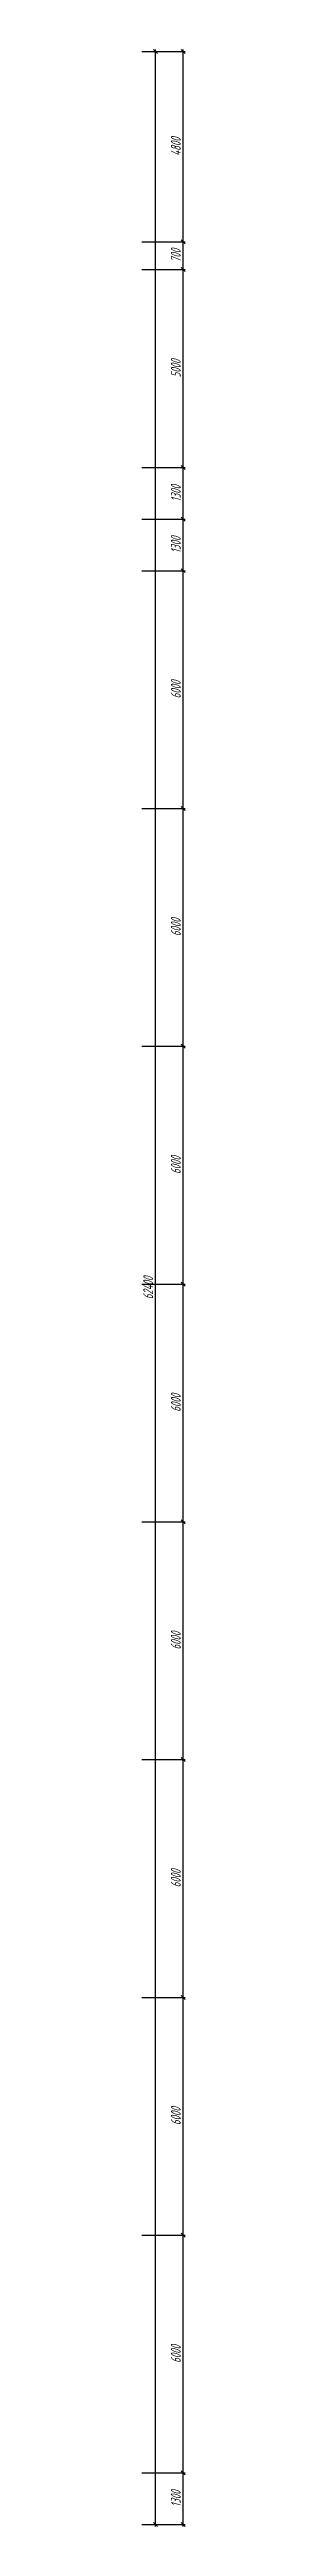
# Model space of a CAD drawing. Header units: millimetres. Extents: x -138350 to 909539, y -253833 to 111767.
# Drawn here: x -114684 to -113434, y -75855 to -13355 of the extents above; entities that cross this region are included whole.
import ezdxf

# ---------------------------------------------------------------- set-up
doc = ezdxf.new("R2010")
doc.units = ezdxf.units.MM
doc.layers.add('_Оси', color=90, linetype='Continuous', lineweight=13)
doc.layers.add('выноска', color=7, linetype='Continuous', lineweight=13)
doc.styles.add('СПДС_размеры', font='spdswin.shx', dxfattribs={"width": 0.8, "oblique": 15})
doc.dimstyles.new('СПДС', dxfattribs={"dimtxt": 2.5, "dimasz": 1, "dimexe": 0.5, "dimexo": 1.5, "dimtad": 1, "dimdec": 0, "dimtxsty": 'СПДС_размеры', "dimblk": 'OBLIQUE', "dimcen": 2.5, "dimdle": 0.5, "dimadec": 8, "dimazin": 0, "dimtfac": 1, "dimtdec": 0, "dimtix": 1, "dimtmove": 0, "dimatfit": 3, "dimfxl": 1, "dimarcsym": 0})

msp = doc.modelspace()

# ---------------------------------------------------------------- blocks, each defined once
blk = doc.blocks.new('_Oblique')
at = {"layer": 'выноска', "color": 0, "lineweight": -2}
blk.add_line((-0.5, -0.5), (0.5, 0.5), dxfattribs=at)
blk = doc.blocks.new('*D248')
at = {"layer": '_Оси', "color": 0, "lineweight": -2, "transparency": 16777216}
for p, q in [((-114534, -13405), (-114134, -13405)), ((-114184, -75855), (-114184, -13355)), ((-114534, -75805), (-114134, -75805))]:
    blk.add_line(p, q, dxfattribs=at)
at = {"layer": 'Defpoints', "color": 0, "transparency": 16777216}
for p in [(-114684, -13405), (-114184, -13405), (-114684, -75805)]:
    blk.add_point(p, dxfattribs=at)
at = {"layer": '_Оси', "color": 0, "lineweight": -2, "transparency": 16777216, "xscale": 100, "yscale": 100, "zscale": 100}
for p, rotation in [((-114184, -13405), 90), ((-114184, -75805), 270)]:
    blk.add_blockref('_Oblique', p, dxfattribs=dict(at, rotation=rotation))
at = {"layer": '_Оси', "color": 0, "lineweight": 25, "transparency": 16777216, "insert": (-114371.5, -44605), "char_height": 250, "attachment_point": 5, "rotation": 90, "style": 'СПДС_размеры'}
blk.add_mtext('62400', dxfattribs=at)
blk = doc.blocks.new('*D249')
at = {"layer": '_Оси', "color": 0, "lineweight": -2, "transparency": 16777216}
for p, q in [((-114534, -74505), (-113434, -74505)), ((-113484, -75855), (-113484, -74455)), ((-114534, -75805), (-113434, -75805))]:
    blk.add_line(p, q, dxfattribs=at)
at = {"layer": 'Defpoints', "color": 0, "transparency": 16777216}
for p in [(-114684, -74505), (-113484, -74505), (-114684, -75805)]:
    blk.add_point(p, dxfattribs=at)
at = {"layer": '_Оси', "color": 0, "lineweight": -2, "transparency": 16777216, "xscale": 100, "yscale": 100, "zscale": 100}
for p, rotation in [((-113484, -74505), 90), ((-113484, -75805), 270)]:
    blk.add_blockref('_Oblique', p, dxfattribs=dict(at, rotation=rotation))
at = {"layer": '_Оси', "color": 0, "lineweight": 25, "transparency": 16777216, "insert": (-113671.5, -75155), "char_height": 250, "attachment_point": 5, "rotation": 90, "style": 'СПДС_размеры'}
blk.add_mtext('1300', dxfattribs=at)
blk = doc.blocks.new('*D250')
at = {"layer": '_Оси', "color": 0, "lineweight": -2, "transparency": 16777216}
for p, q in [((-114534, -68505), (-113434, -68505)), ((-113484, -74555), (-113484, -68455)), ((-114534, -74505), (-113434, -74505))]:
    blk.add_line(p, q, dxfattribs=at)
at = {"layer": 'Defpoints', "color": 0, "transparency": 16777216}
for p in [(-114684, -68505), (-113484, -68505), (-114684, -74505)]:
    blk.add_point(p, dxfattribs=at)
at = {"layer": '_Оси', "color": 0, "lineweight": -2, "transparency": 16777216, "xscale": 100, "yscale": 100, "zscale": 100}
for p, rotation in [((-113484, -68505), 90), ((-113484, -74505), 270)]:
    blk.add_blockref('_Oblique', p, dxfattribs=dict(at, rotation=rotation))
at = {"layer": '_Оси', "color": 0, "lineweight": 25, "transparency": 16777216, "insert": (-113671.5, -71505), "char_height": 250, "attachment_point": 5, "rotation": 90, "style": 'СПДС_размеры'}
blk.add_mtext('6000', dxfattribs=at)
blk = doc.blocks.new('*D251')
at = {"layer": '_Оси', "color": 0, "lineweight": -2, "transparency": 16777216}
for p, q in [((-113484, -68555), (-113484, -62455)), ((-114534, -62505), (-113434, -62505)), ((-114534, -68505), (-113434, -68505))]:
    blk.add_line(p, q, dxfattribs=at)
at = {"layer": 'Defpoints', "color": 0, "transparency": 16777216}
for p in [(-114684, -62505), (-113484, -62505), (-114684, -68505)]:
    blk.add_point(p, dxfattribs=at)
at = {"layer": '_Оси', "color": 0, "lineweight": -2, "transparency": 16777216, "xscale": 100, "yscale": 100, "zscale": 100}
for p, rotation in [((-113484, -62505), 90), ((-113484, -68505), 270)]:
    blk.add_blockref('_Oblique', p, dxfattribs=dict(at, rotation=rotation))
at = {"layer": '_Оси', "color": 0, "lineweight": 25, "transparency": 16777216, "insert": (-113671.5, -65505), "char_height": 250, "attachment_point": 5, "rotation": 90, "style": 'СПДС_размеры'}
blk.add_mtext('6000', dxfattribs=at)
blk = doc.blocks.new('*D252')
at = {"layer": '_Оси', "color": 0, "lineweight": -2, "transparency": 16777216}
for p, q in [((-114534, -56505), (-113434, -56505)), ((-113484, -62555), (-113484, -56455)), ((-114534, -62505), (-113434, -62505))]:
    blk.add_line(p, q, dxfattribs=at)
at = {"layer": 'Defpoints', "color": 0, "transparency": 16777216}
for p in [(-114684, -56505), (-113484, -56505), (-114684, -62505)]:
    blk.add_point(p, dxfattribs=at)
at = {"layer": '_Оси', "color": 0, "lineweight": -2, "transparency": 16777216, "xscale": 100, "yscale": 100, "zscale": 100}
for p, rotation in [((-113484, -56505), 90), ((-113484, -62505), 270)]:
    blk.add_blockref('_Oblique', p, dxfattribs=dict(at, rotation=rotation))
at = {"layer": '_Оси', "color": 0, "lineweight": 25, "transparency": 16777216, "insert": (-113671.5, -59505), "char_height": 250, "attachment_point": 5, "rotation": 90, "style": 'СПДС_размеры'}
blk.add_mtext('6000', dxfattribs=at)
blk = doc.blocks.new('*D253')
at = {"layer": '_Оси', "color": 0, "lineweight": -2, "transparency": 16777216}
for p, q in [((-114534, -50505), (-113434, -50505)), ((-113484, -56555), (-113484, -50455)), ((-114534, -56505), (-113434, -56505))]:
    blk.add_line(p, q, dxfattribs=at)
at = {"layer": 'Defpoints', "color": 0, "transparency": 16777216}
for p in [(-114684, -50505), (-113484, -50505), (-114684, -56505)]:
    blk.add_point(p, dxfattribs=at)
at = {"layer": '_Оси', "color": 0, "lineweight": -2, "transparency": 16777216, "xscale": 100, "yscale": 100, "zscale": 100}
for p, rotation in [((-113484, -50505), 90), ((-113484, -56505), 270)]:
    blk.add_blockref('_Oblique', p, dxfattribs=dict(at, rotation=rotation))
at = {"layer": '_Оси', "color": 0, "lineweight": 25, "transparency": 16777216, "insert": (-113671.5, -53505), "char_height": 250, "attachment_point": 5, "rotation": 90, "style": 'СПДС_размеры'}
blk.add_mtext('6000', dxfattribs=at)
blk = doc.blocks.new('*D254')
at = {"layer": '_Оси', "color": 0, "lineweight": -2, "transparency": 16777216}
for p, q in [((-114534, -44505), (-113434, -44505)), ((-113484, -50555), (-113484, -44455)), ((-114534, -50505), (-113434, -50505))]:
    blk.add_line(p, q, dxfattribs=at)
at = {"layer": 'Defpoints', "color": 0, "transparency": 16777216}
for p in [(-114684, -44505), (-113484, -44505), (-114684, -50505)]:
    blk.add_point(p, dxfattribs=at)
at = {"layer": '_Оси', "color": 0, "lineweight": -2, "transparency": 16777216, "xscale": 100, "yscale": 100, "zscale": 100}
for p, rotation in [((-113484, -44505), 90), ((-113484, -50505), 270)]:
    blk.add_blockref('_Oblique', p, dxfattribs=dict(at, rotation=rotation))
at = {"layer": '_Оси', "color": 0, "lineweight": 25, "transparency": 16777216, "insert": (-113671.5, -47505), "char_height": 250, "attachment_point": 5, "rotation": 90, "style": 'СПДС_размеры'}
blk.add_mtext('6000', dxfattribs=at)
blk = doc.blocks.new('*D255')
at = {"layer": '_Оси', "color": 0, "lineweight": -2, "transparency": 16777216}
for p, q in [((-114534, -38505), (-113434, -38505)), ((-113484, -44555), (-113484, -38455)), ((-114534, -44505), (-113434, -44505))]:
    blk.add_line(p, q, dxfattribs=at)
at = {"layer": 'Defpoints', "color": 0, "transparency": 16777216}
for p in [(-114684, -38505), (-113484, -38505), (-114684, -44505)]:
    blk.add_point(p, dxfattribs=at)
at = {"layer": '_Оси', "color": 0, "lineweight": -2, "transparency": 16777216, "xscale": 100, "yscale": 100, "zscale": 100}
for p, rotation in [((-113484, -38505), 90), ((-113484, -44505), 270)]:
    blk.add_blockref('_Oblique', p, dxfattribs=dict(at, rotation=rotation))
at = {"layer": '_Оси', "color": 0, "lineweight": 25, "transparency": 16777216, "insert": (-113671.5, -41505), "char_height": 250, "attachment_point": 5, "rotation": 90, "style": 'СПДС_размеры'}
blk.add_mtext('6000', dxfattribs=at)
blk = doc.blocks.new('*D256')
at = {"layer": '_Оси', "color": 0, "lineweight": -2, "transparency": 16777216}
for p, q in [((-113484, -38555), (-113484, -32455)), ((-114534, -32505), (-113434, -32505)), ((-114534, -38505), (-113434, -38505))]:
    blk.add_line(p, q, dxfattribs=at)
at = {"layer": 'Defpoints', "color": 0, "transparency": 16777216}
for p in [(-114684, -32505), (-113484, -32505), (-114684, -38505)]:
    blk.add_point(p, dxfattribs=at)
at = {"layer": '_Оси', "color": 0, "lineweight": -2, "transparency": 16777216, "xscale": 100, "yscale": 100, "zscale": 100}
for p, rotation in [((-113484, -32505), 90), ((-113484, -38505), 270)]:
    blk.add_blockref('_Oblique', p, dxfattribs=dict(at, rotation=rotation))
at = {"layer": '_Оси', "color": 0, "lineweight": 25, "transparency": 16777216, "insert": (-113671.5, -35505), "char_height": 250, "attachment_point": 5, "rotation": 90, "style": 'СПДС_размеры'}
blk.add_mtext('6000', dxfattribs=at)
blk = doc.blocks.new('*D257')
at = {"layer": '_Оси', "color": 0, "lineweight": -2, "transparency": 16777216}
for p, q in [((-114534, -25205), (-113434, -25205)), ((-113484, -26555), (-113484, -25155)), ((-114534, -26505), (-113434, -26505))]:
    blk.add_line(p, q, dxfattribs=at)
at = {"layer": 'Defpoints', "color": 0, "transparency": 16777216}
for p in [(-114684, -25205), (-113484, -25205), (-114684, -26505)]:
    blk.add_point(p, dxfattribs=at)
at = {"layer": '_Оси', "color": 0, "lineweight": -2, "transparency": 16777216, "xscale": 100, "yscale": 100, "zscale": 100}
for p, rotation in [((-113484, -25205), 90), ((-113484, -26505), 270)]:
    blk.add_blockref('_Oblique', p, dxfattribs=dict(at, rotation=rotation))
at = {"layer": '_Оси', "color": 0, "lineweight": 25, "transparency": 16777216, "insert": (-113671.5, -25855), "char_height": 250, "attachment_point": 5, "rotation": 90, "style": 'СПДС_размеры'}
blk.add_mtext('1300', dxfattribs=at)
blk = doc.blocks.new('*D258')
at = {"layer": '_Оси', "color": 0, "lineweight": -2, "transparency": 16777216}
for p, q in [((-114534, -23905), (-113434, -23905)), ((-113484, -25255), (-113484, -23855)), ((-114534, -25205), (-113434, -25205))]:
    blk.add_line(p, q, dxfattribs=at)
at = {"layer": 'Defpoints', "color": 0, "transparency": 16777216}
for p in [(-114684, -23905), (-113484, -23905), (-114684, -25205)]:
    blk.add_point(p, dxfattribs=at)
at = {"layer": '_Оси', "color": 0, "lineweight": -2, "transparency": 16777216, "xscale": 100, "yscale": 100, "zscale": 100}
for p, rotation in [((-113484, -23905), 90), ((-113484, -25205), 270)]:
    blk.add_blockref('_Oblique', p, dxfattribs=dict(at, rotation=rotation))
at = {"layer": '_Оси', "color": 0, "lineweight": 25, "transparency": 16777216, "insert": (-113671.5, -24555), "char_height": 250, "attachment_point": 5, "rotation": 90, "style": 'СПДС_размеры'}
blk.add_mtext('1300', dxfattribs=at)
blk = doc.blocks.new('*D259')
at = {"layer": '_Оси', "color": 0, "lineweight": -2, "transparency": 16777216}
for p, q in [((-114534, -26505), (-113434, -26505)), ((-113484, -32555), (-113484, -26455)), ((-114534, -32505), (-113434, -32505))]:
    blk.add_line(p, q, dxfattribs=at)
at = {"layer": 'Defpoints', "color": 0, "transparency": 16777216}
for p in [(-114684, -26505), (-113484, -26505), (-114684, -32505)]:
    blk.add_point(p, dxfattribs=at)
at = {"layer": '_Оси', "color": 0, "lineweight": -2, "transparency": 16777216, "xscale": 100, "yscale": 100, "zscale": 100}
for p, rotation in [((-113484, -26505), 90), ((-113484, -32505), 270)]:
    blk.add_blockref('_Oblique', p, dxfattribs=dict(at, rotation=rotation))
at = {"layer": '_Оси', "color": 0, "lineweight": 25, "transparency": 16777216, "insert": (-113671.5, -29505), "char_height": 250, "attachment_point": 5, "rotation": 90, "style": 'СПДС_размеры'}
blk.add_mtext('6000', dxfattribs=at)
blk = doc.blocks.new('*D260')
at = {"layer": '_Оси', "color": 0, "lineweight": -2, "transparency": 16777216}
for p, q in [((-114534, -18905), (-113434, -18905)), ((-113484, -23955), (-113484, -18855)), ((-114534, -23905), (-113434, -23905))]:
    blk.add_line(p, q, dxfattribs=at)
at = {"layer": 'Defpoints', "color": 0, "transparency": 16777216}
for p in [(-114684, -18905), (-113484, -18905), (-114684, -23905)]:
    blk.add_point(p, dxfattribs=at)
at = {"layer": '_Оси', "color": 0, "lineweight": -2, "transparency": 16777216, "xscale": 100, "yscale": 100, "zscale": 100}
for p, rotation in [((-113484, -18905), 90), ((-113484, -23905), 270)]:
    blk.add_blockref('_Oblique', p, dxfattribs=dict(at, rotation=rotation))
at = {"layer": '_Оси', "color": 0, "lineweight": 25, "transparency": 16777216, "insert": (-113671.5, -21405), "char_height": 250, "attachment_point": 5, "rotation": 90, "style": 'СПДС_размеры'}
blk.add_mtext('5000', dxfattribs=at)
blk = doc.blocks.new('*D261')
at = {"layer": '_Оси', "color": 0, "lineweight": -2, "transparency": 16777216}
for p, q in [((-114534, -18205), (-113434, -18205)), ((-113484, -18955), (-113484, -18155)), ((-114534, -18905), (-113434, -18905))]:
    blk.add_line(p, q, dxfattribs=at)
at = {"layer": 'Defpoints', "color": 0, "transparency": 16777216}
for p in [(-114684, -18205), (-113484, -18205), (-114684, -18905)]:
    blk.add_point(p, dxfattribs=at)
at = {"layer": '_Оси', "color": 0, "lineweight": -2, "transparency": 16777216, "xscale": 100, "yscale": 100, "zscale": 100}
for p, rotation in [((-113484, -18205), 90), ((-113484, -18905), 270)]:
    blk.add_blockref('_Oblique', p, dxfattribs=dict(at, rotation=rotation))
at = {"layer": '_Оси', "color": 0, "lineweight": 25, "transparency": 16777216, "insert": (-113671.5, -18555), "char_height": 250, "attachment_point": 5, "rotation": 90, "style": 'СПДС_размеры'}
blk.add_mtext('700', dxfattribs=at)
blk = doc.blocks.new('*D262')
at = {"layer": '_Оси', "color": 0, "lineweight": -2, "transparency": 16777216}
for p, q in [((-114534, -13405), (-113434, -13405)), ((-113484, -18255), (-113484, -13355)), ((-114534, -18205), (-113434, -18205))]:
    blk.add_line(p, q, dxfattribs=at)
at = {"layer": 'Defpoints', "color": 0, "transparency": 16777216}
for p in [(-114684, -13405), (-113484, -13405), (-114684, -18205)]:
    blk.add_point(p, dxfattribs=at)
at = {"layer": '_Оси', "color": 0, "lineweight": -2, "transparency": 16777216, "xscale": 100, "yscale": 100, "zscale": 100}
for p, rotation in [((-113484, -13405), 90), ((-113484, -18205), 270)]:
    blk.add_blockref('_Oblique', p, dxfattribs=dict(at, rotation=rotation))
at = {"layer": '_Оси', "color": 0, "lineweight": 25, "transparency": 16777216, "insert": (-113671.5, -15805), "char_height": 250, "attachment_point": 5, "rotation": 90, "style": 'СПДС_размеры'}
blk.add_mtext('4800', dxfattribs=at)

# ---------------------------------------------------------------- dimensions: what is measured, and where the dimension line sits
at = {"layer": '_Оси', "lineweight": 25}
for base, p1, p2, picture, middle in [((-114184, -13405), (-114684, -75805), (-114684, -13405), '*D248', (-114371.5, -44605)), ((-113484, -13405), (-114684, -18205), (-114684, -13405), '*D262', (-113671.5, -15805)), ((-113484, -18205), (-114684, -18905), (-114684, -18205), '*D261', (-113671.5, -18555)), ((-113484, -18905), (-114684, -23905), (-114684, -18905), '*D260', (-113671.5, -21405)), ((-113484, -23905), (-114684, -25205), (-114684, -23905), '*D258', (-113671.5, -24555)), ((-113484, -25205), (-114684, -26505), (-114684, -25205), '*D257', (-113671.5, -25855)), ((-113484, -26505), (-114684, -32505), (-114684, -26505), '*D259', (-113671.5, -29505)), ((-113484, -32505), (-114684, -38505), (-114684, -32505), '*D256', (-113671.5, -35505)), ((-113484, -38505), (-114684, -44505), (-114684, -38505), '*D255', (-113671.5, -41505)), ((-113484, -44505), (-114684, -50505), (-114684, -44505), '*D254', (-113671.5, -47505)), ((-113484, -50505), (-114684, -56505), (-114684, -50505), '*D253', (-113671.5, -53505)), ((-113484, -56505), (-114684, -62505), (-114684, -56505), '*D252', (-113671.5, -59505)), ((-113484, -62505), (-114684, -68505), (-114684, -62505), '*D251', (-113671.5, -65505)), ((-113484, -68505), (-114684, -74505), (-114684, -68505), '*D250', (-113671.5, -71505)), ((-113484, -74505), (-114684, -75805), (-114684, -74505), '*D249', (-113671.5, -75155))]:
    dim = msp.add_linear_dim(base=base, p1=p1, p2=p2, angle=270, dimstyle='СПДС', override={"dimscale": 100}, dxfattribs=at)
    dim.commit()
    dim.dimension.update_dxf_attribs({"geometry": picture, "text_midpoint": middle})

doc.saveas('drawing.dxf')
